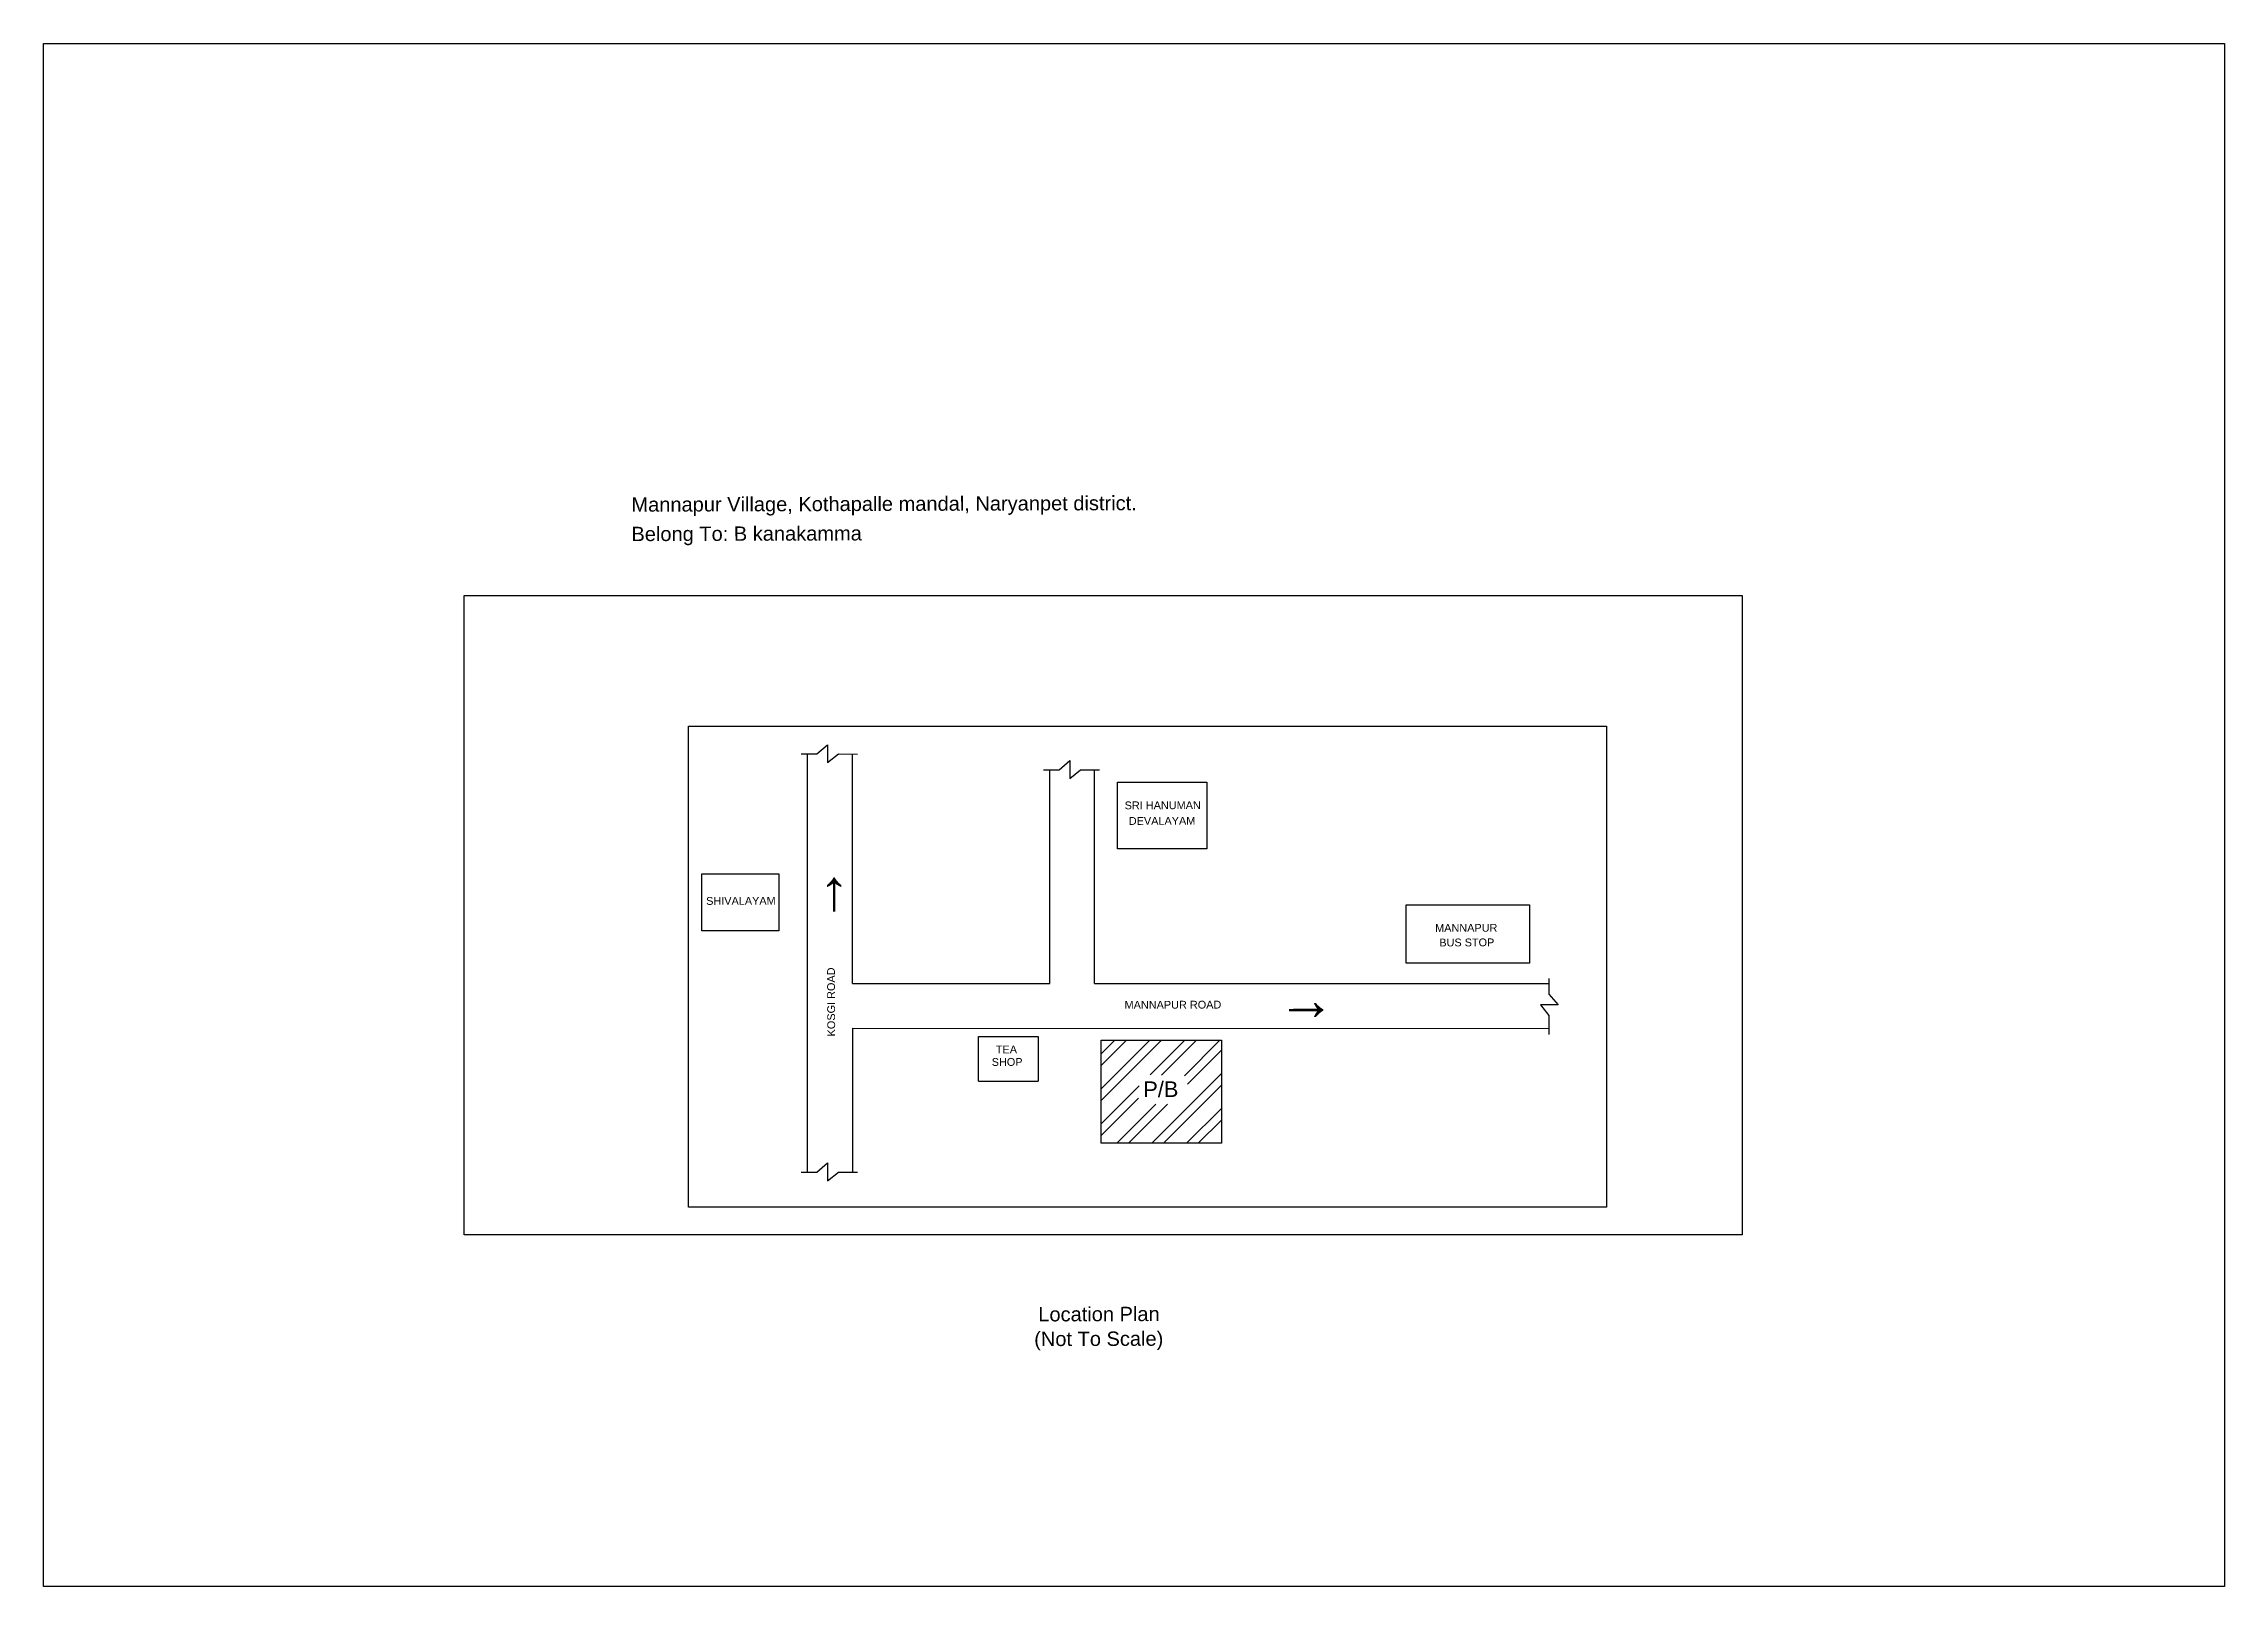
# Model space of a CAD drawing. Header units: millimetres. Extents: x 0 to 454357, y 0 to 194260.
# Drawn here: x 97785 to 118785, y 134860 to 149710 of the extents above; entities that cross this region are included whole.
import ezdxf

# ---------------------------------------------------------------- set-up
doc = ezdxf.new("R2010")
doc.units = ezdxf.units.MM
doc.styles.get("Standard").update_dxf_attribs({"font": 'arial.ttf'})

msp = doc.modelspace()

# ---------------------------------------------------------------- texts
for s, height, rotation, p in [('Mannapur Village, Kothapalle mandal, Naryanpet district.', 138.039, 0.17556, (103446, 145204.3)), ('Belong To: B kanakamma', 138.039, 0.17556, (103446, 144921.1)), ('SRI HANUMAN', 75, 0.17556, (108195.2, 142340)), ('DEVALAYAM', 75, 0.17556, (108235.2, 142190)), ('→', 400, 90.17556, (105495.2, 141240)), ('SHIVALAYAM', 75, 0.17556, (104165.2, 141420)), ('MANNAPUR ', 75, 0.17556, (111185.2, 141160)), ('BUS STOP', 75, 0.17556, (111225.2, 141020)), ('KOSGI ROAD', 75, 90.17556, (105407.1, 140153.9)), ('MANNAPUR ROAD', 75, 0.17556, (108194.7, 140419.6)), ('→', 400, 0.17556, (109665.2, 140310)), ('SHOP', 75, 0.17556, (106915.2, 139870)), ('TEA', 75, 0.17556, (106955.2, 139990)), ('P/B', 150, 0.17556, (108375.2, 139570)), ('Location Plan ', 138.039, 0.17556, (107363.9, 137410.2)), ('(Not To Scale)', 138.039, 0.17556, (107324.4, 137172.6))]:
    msp.add_text(s, height=height, rotation=rotation).set_placement(p)

# ---------------------------------------------------------------- hatches: boundary and pattern name
h = msp.add_hatch()
h.set_pattern_fill('ANSI32', color=256, scale=25)
h.set_pattern_definition([(45, (56675.2, 120010), (-168.3798, 168.3798), []), (45, (56787.45, 120010), (-168.3798, 168.3798), [])])
h.paths.add_polyline_path([(109126.3, 140118.1), (107969, 140118.1), (107969, 139124.7), (109126.3, 139124.7)])
h.paths.add_polyline_path([(108343.8, 139785), (108806.6, 139775), (108786.6, 139500), (108323.8, 139500)], flags=16)

# ---------------------------------------------------------------- linework, layer by layer
for p, q in [((101834.9, 144398.1), (114141.8, 144398.1)), ((101834.9, 138244.6), (101834.9, 144398.1)), ((114141.8, 144398.1), (114141.8, 138244.6)), ((105142.6, 138846.5), (105142.6, 142872.2)), ((105573.6, 140664.4), (105573.6, 142872.2)), ((107474.2, 140664.4), (107474.2, 142720)), ((107905.2, 140664.4), (107905.2, 142720)), ((105573.6, 140664.4), (107474.2, 140664.4)), ((107905.2, 140664.4), (112281.4, 140664.4)), ((105573.6, 140233.1), (105573.6, 138846.5)), ((105573.6, 140232.8), (112281.4, 140230.5)), ((106786.5, 140153), (107361.5, 140153)), ((106786.5, 139721.7), (106786.5, 140153)), ((107361.5, 140153), (107361.5, 139721.7)), ((106786.5, 139721.7), (107361.5, 139721.7)), ((114141.8, 138244.6), (101834.9, 138244.6))]:
    msp.add_line(p, q)
for points in [[(97785.2, 134860), (97785.2, 149710), (118785.2, 149710), (118785.2, 134860), (97785.2, 134860)], [(103995.2, 143140), (112835.2, 143140), (112835.2, 138510), (103995.2, 138510)], [(108125.2, 142600), (108985.2, 142600), (108985.2, 141960), (108125.2, 141960)], [(104125.2, 141720), (104865.2, 141720), (104865.2, 141170), (104125.2, 141170)], [(110905.2, 141420), (112095.2, 141420), (112095.2, 140860), (110905.2, 140860)], [(109126.3, 140118.1), (109126.3, 139124.7), (107969, 139124.7), (107969, 140118.1)]]:
    msp.add_lwpolyline(points, close=True)
for points in [[(105080.9, 142872.2), (105232.2, 142872.2), (105335.3, 142960.9), (105335.3, 142789.9), (105439.7, 142872.2), (105622.3, 142872.1)], [(107412.5, 142720), (107563.9, 142720), (107666.9, 142808.7), (107666.9, 142637.7), (107771.3, 142720), (107953.9, 142720)], [(112281.4, 140712.7), (112281.4, 140561.4), (112370.1, 140458.3), (112199.1, 140458.3), (112281.4, 140353.9), (112281.4, 140171.3)], [(105080.9, 138846.6), (105232.2, 138846.6), (105335.3, 138935.3), (105335.3, 138764.3), (105439.7, 138846.6), (105622.3, 138846.5)]]:
    msp.add_lwpolyline(points)

msp.set_redraw_order([(e.dxf.handle, doc.entitydb.next_handle()) for e in msp.query("TEXT MTEXT ATTDEF DIMENSION ARC_DIMENSION")])  # texts and dimensions are drawn at this point

doc.saveas('drawing.dxf')
